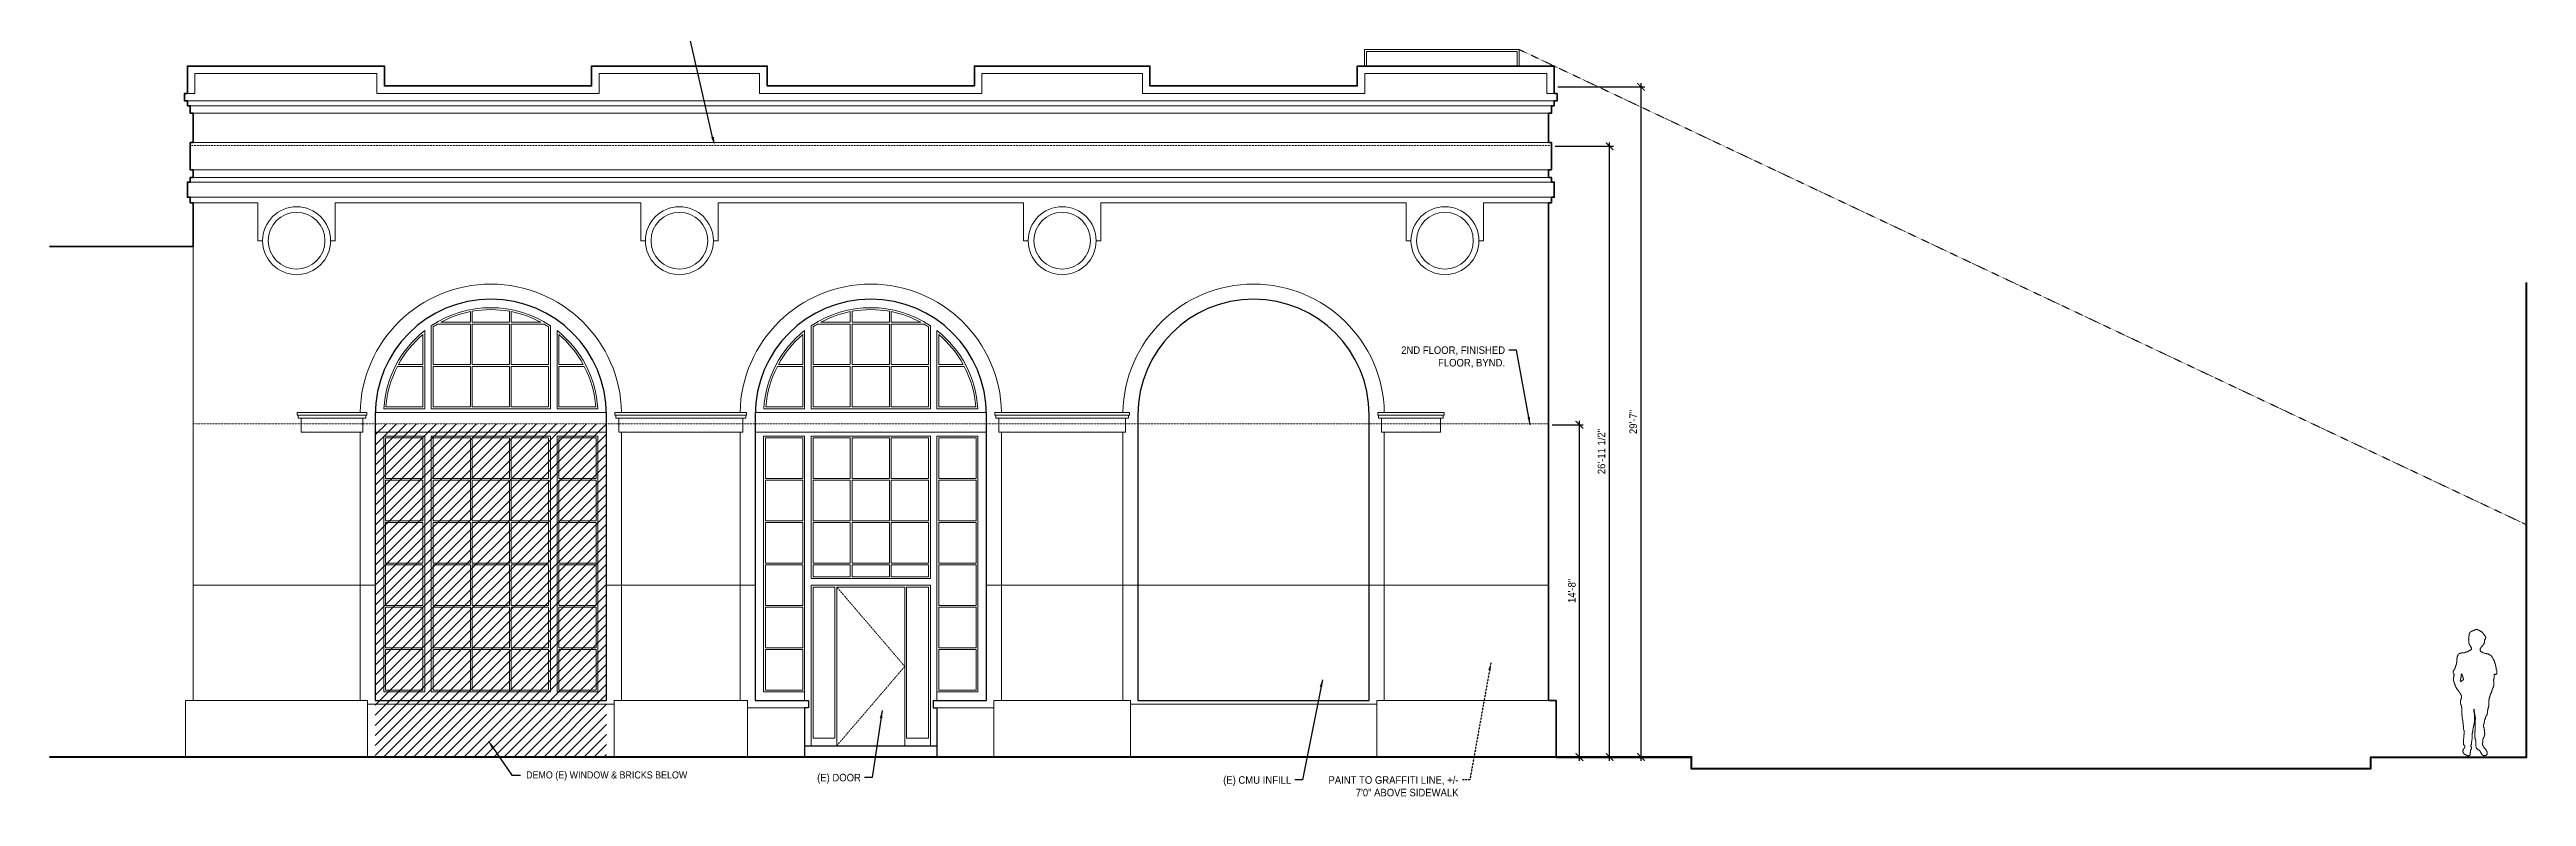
# Model space of a CAD drawing. Header units: inches. Extents: x -5536 to 8590, y -9140 to 228.
# Drawn here: x 3564 to 4876, y -2421 to -2025 of the extents above; entities that cross this region are included whole.
import ezdxf
from ezdxf import colors
from ezdxf.entities.mleader import LeaderData, LeaderLine
from ezdxf.math import Vec2, Vec3

# ---------------------------------------------------------------- set-up
doc = ezdxf.new("R2010")
doc.units = ezdxf.units.IN
doc.header["$LTSCALE"] = 0.125
doc.header["$MEASUREMENT"] = 0
doc.header["$PDMODE"] = 35
doc.header["$PDSIZE"] = -5
doc.linetypes.add('DASHED', pattern=[0.75, 0.5, -0.25])
doc.layers.get('0').update_dxf_attribs({"linetype": 'CONTINUOUS'})
doc.layers.get('Defpoints').update_dxf_attribs({"linetype": 'CONTINUOUS'})
doc.layers.add('0-NOT ON PERMIT SET', color=2, linetype='DASHED', lineweight=15, plot=False)
for name, color, linetype, lineweight in [('A-ELEV-1', 4, 'CONTINUOUS', 35), ('A-ELEV-2', 5, 'CONTINUOUS', 25), ('A-ELEV-3', 8, 'CONTINUOUS', 15), ('A-ELEV-4', 9, 'CONTINUOUS', 9), ('A-ELEV-BYND', 9, 'DASHED', 9), ('A-ELEV-CUT', 3, 'CONTINUOUS', 50), ('A-ELEV-HTCH', 9, 'CONTINUOUS', 9), ('A-NOTE-REF', 8, 'CONTINUOUS', 15)]:
    doc.layers.add(name, color=color, linetype=linetype, lineweight=lineweight)
doc.layers.add('A-note-dim-1_4', color=8, linetype='CONTINUOUS')
doc.styles.add('1_4SM', font='swisse.ttf', dxfattribs={"width": 0.9, "height": 4})
doc.styles.add('ANNOT-SM', font='swisse.ttf', dxfattribs={"width": 0.9, "height": 0.078125})
doc.dimstyles.new('DIM1_4', dxfattribs={"dimtxt": 4, "dimasz": 4, "dimexe": 2, "dimexo": 2, "dimgap": 2, "dimtad": 1, "dimdec": 4, "dimzin": 11, "dimdsep": 46, "dimlunit": 4, "dimtxsty": '1_4SM', "dimblk": 'ARCHTICK', "dimblk1": 'ARCHTICK', "dimblk2": 'ARCHTICK', "dimsah": 1, "dimcen": 4, "dimdle": 2, "dimclrd": 8, "dimclre": 8, "dimclrt": 8, "dimadec": 0, "dimazin": 0, "dimtfac": 4, "dimtdec": 4, "dimtofl": 0, "dimtmove": 2, "dimatfit": 3, "dimfxl": 1, "dimfrac": 2, "dimtzin": 0, "dimarcsym": 0})
doc.dimstyles.new('DIM1_4$7', dxfattribs={"dimtxt": 4, "dimasz": 4, "dimexe": 2, "dimexo": 2, "dimgap": 2, "dimtad": 0, "dimdec": 4, "dimzin": 11, "dimdsep": 46, "dimlunit": 4, "dimtxsty": '1_4SM', "dimblk": 'ARCHTICK', "dimcen": 4, "dimdle": 2, "dimclrd": 8, "dimclre": 8, "dimclrt": 8, "dimadec": 0, "dimazin": 0, "dimtfac": 4, "dimtdec": 4, "dimtofl": 0, "dimtmove": 1, "dimatfit": 3, "dimfxl": 1, "dimfrac": 2, "dimtzin": 0, "dimarcsym": 0})

msp = doc.modelspace()

# ---------------------------------------------------------------- texts
at = {"layer": '0-NOT ON PERMIT SET', "insert": (4310.6455, -2410.16574), "char_height": 4, "width": 74.3574398, "attachment_point": 3, "style": '1_4SM'}
msp.add_mtext('PAINT TO GRAFFITI LINE, +/- 7\'0" ABOVE SIDEWALK', dxfattribs=at)
at = {"layer": 'A-NOTE-REF', "color": 8, "char_height": 4, "attachment_point": 3, "style": '1_4SM'}
for s, insert, width in [('2ND FLOOR, FINISHED FLOOR, BYND.', (4335.29341, -2182.47024), 65.7157086), ('(E) DOOR', (3994.08695, -2408.90519), 74.3574398), ('(E) CMU INFILL', (4222.02476, -2410.16574), 65.7157086)]:
    msp.add_mtext(s, dxfattribs=dict(at, insert=insert, width=width))

# ---------------------------------------------------------------- blocks, each defined once
blk = doc.blocks.new('_ARCHTICK')
at = {"color": 0, "linetype": 'ByBlock', "const_width": 0.15}
blk.add_lwpolyline([(-0.5, -0.5), (0.5, 0.5)], dxfattribs=at)
blk = doc.blocks.new('*D24')
at = {"layer": 'A-note-dim-1_4', "color": 8, "lineweight": -2, "transparency": 16777216}
for p, q in [((4360.3, -2224), (4376.7, -2224)), ((4374.7, -2402), (4374.7, -2222)), ((4364.3, -2400), (4376.7, -2400))]:
    blk.add_line(p, q, dxfattribs=at)
at = {"layer": 'Defpoints', "color": 0, "transparency": 16777216}
for p in [(4358.3, -2224), (4374.7, -2224), (4362.3, -2400)]:
    blk.add_point(p, dxfattribs=at)
at = {"layer": 'A-note-dim-1_4', "color": 8, "lineweight": -2, "transparency": 16777216, "xscale": 4, "yscale": 4, "zscale": 4}
for p, rotation in [((4374.7, -2224), 90), ((4374.7, -2400), 270)]:
    blk.add_blockref('_ARCHTICK', p, dxfattribs=dict(at, rotation=rotation))
at = {"layer": 'A-note-dim-1_4', "color": 8, "transparency": 16777216, "insert": (4370.7, -2312), "char_height": 4, "attachment_point": 5, "rotation": 90, "style": '1_4SM'}
blk.add_mtext('14\'-8" ', dxfattribs=at)
blk = doc.blocks.new('*D25')
at = {"layer": 'A-note-dim-1_4', "color": 8, "lineweight": -2, "transparency": 16777216}
for p, q in [((4361.8, -2076.5), (4392.7, -2076.5)), ((4390.7, -2402), (4390.7, -2074.5)), ((4364.3, -2400), (4392.7, -2400))]:
    blk.add_line(p, q, dxfattribs=at)
at = {"layer": 'Defpoints', "color": 0, "transparency": 16777216}
for p in [(4359.8, -2076.5), (4390.7, -2076.5), (4362.3, -2400)]:
    blk.add_point(p, dxfattribs=at)
at = {"layer": 'A-note-dim-1_4', "color": 8, "lineweight": -2, "transparency": 16777216, "xscale": 4, "yscale": 4, "zscale": 4}
for p, rotation in [((4390.7, -2076.5), 90), ((4390.7, -2400), 270)]:
    blk.add_blockref('_ARCHTICK', p, dxfattribs=dict(at, rotation=rotation))
at = {"layer": 'A-note-dim-1_4', "color": 8, "transparency": 16777216, "insert": (4386.4, -2238.2), "char_height": 4, "attachment_point": 5, "rotation": 90, "style": '1_4SM'}
blk.add_mtext('26\'-11 1/2" ', dxfattribs=at)
blk = doc.blocks.new('*D26')
at = {"layer": 'A-note-dim-1_4', "color": 8, "lineweight": -2, "transparency": 16777216}
for p, q in [((4363.3, -2045), (4409.3, -2045)), ((4407.3, -2402), (4407.3, -2043)), ((4364.3, -2400), (4409.3, -2400))]:
    blk.add_line(p, q, dxfattribs=at)
at = {"layer": 'Defpoints', "color": 0, "transparency": 16777216}
for p in [(4361.3, -2045), (4407.3, -2045), (4362.3, -2400)]:
    blk.add_point(p, dxfattribs=at)
at = {"layer": 'A-note-dim-1_4', "color": 8, "lineweight": -2, "transparency": 16777216, "xscale": 4, "yscale": 4, "zscale": 4}
for p, rotation in [((4407.3, -2045), 90), ((4407.3, -2400), 270)]:
    blk.add_blockref('_ARCHTICK', p, dxfattribs=dict(at, rotation=rotation))
at = {"layer": 'A-note-dim-1_4', "color": 8, "transparency": 16777216, "insert": (4403.2, -2222.5), "char_height": 4, "attachment_point": 5, "rotation": 90, "style": '1_4SM'}
blk.add_mtext('29\'-7" ', dxfattribs=at)
blk = doc.blocks.new('*U106')
at = {"layer": 'A-ELEV-4'}
blk.add_lwpolyline([(-3.7, 4.6), (-4, 4.1), (-4.2, 3.7), (-4.5, 3.3), (-4.6, 3.1), (-4.8, 2.9), (-4.9, 2.8), (-5, 2.7), (-5.1, 2.6), (-5.2, 2.5), (-5.2, 2.4), (-5.3, 2.4), (-5.3, 2.3), (-5.4, 2.2), (-5.4, 2.1), (-5.5, 2.1), (-5.5, 2), (-5.6, 1.9), (-5.6, 1.8), (-5.7, 1.8), (-5.7, 1.7), (-5.8, 1.6), (-5.8, 1.5), (-5.9, 1.4), (-5.9, 1.4), (-6, 1.3), (-6, 1.2), (-6.1, 1.1), (-6.1, 1.1), (-6.1, 1), (-6.2, 0.9), (-6.2, 0.8), (-6.2, 0.8), (-6.2, 0.7), (-6.2, 0.6), (-6.2, 0.5), (-6.2, 0.5), (-6.2, 0.4), (-6.2, 0.3), (-6.2, 0.2), (-6.2, 0.2), (-6.2, 0.1), (-6.2, 0), (-6.2, -0.1), (-6.2, -0.1), (-6.1, -0.2), (-6.1, -0.3), (-6.1, -0.4), (-6, -0.4), (-6, -0.5), (-5.9, -0.6), (-5.9, -0.6), (-5.8, -0.7), (-5.7, -0.7), (-5.6, -0.8), (-5.6, -0.8), (-5.5, -0.9), (-5.4, -0.9), (-5.3, -0.9), (-5.3, -1), (-5.2, -1), (-5.1, -1), (-5, -1), (-5, -1), (-4.9, -1), (-4.8, -1), (-4.7, -1.1), (-4.7, -1.1), (-4.6, -1.1), (-4.5, -1.1), (-4.4, -1), (-4.3, -1), (-4.3, -1), (-4.2, -1), (-4.1, -1), (-4, -0.9), (-4, -0.9), (-3.9, -0.9), (-3.8, -0.8), (-3.8, -0.8), (-3.7, -0.7), (-3.6, -0.7), (-3.6, -0.6), (-3.5, -0.5), (-3.4, -0.4), (-3.4, -0.4), (-3.3, -0.3), (-3.3, -0.2), (-3.2, -0.2), (-3.2, -0.1), (-3.1, 0), (-3.1, 0.1), (-3.1, 0.2), (-3, 0.2), (-3, 0.3), (-2.9, 0.4), (-2.9, 0.5), (-2.9, 0.5), (-2.8, 0.6), (-2.8, 0.7), (-2.7, 0.8), (-2.7, 0.8), (-2.7, 0.9), (-2.6, 1), (-2.6, 1.1), (-2.5, 1.1), (-2.5, 1.2), (-2.4, 1.3), (-2.4, 1.4), (-2.3, 1.4), (-2.2, 1.5), (-2.2, 1.6), (-2.1, 1.6), (-2, 1.7), (-2, 1.7), (-1.9, 1.8), (-1.8, 1.8), (-1.8, 1.9), (-1.7, 1.9), (-1.6, 2), (-1.5, 2), (-1.4, 2.1), (-1.4, 2.1), (-1.3, 2.2), (-1.2, 2.2), (-1.2, 2.3), (-1.1, 2.3), (-1, 2.4), (-0.9, 2.5), (-0.9, 2.5), (-0.8, 2.6), (-0.8, 2.7), (-0.7, 2.7), (-0.6, 2.8), (-0.6, 2.9), (-0.5, 3), (-0.5, 3), (-0.4, 3.1), (-0.4, 3.2), (-0.4, 3.3), (-0.3, 3.4), (-0.3, 3.5), (-0.3, 3.7), (-0.2, 3.9), (-0.2, 4.1), (-0.2, 4.3), (-0.2, 4.6), (-0.2, 4.9), (-0.2, 5.2), (-0.1, 5.5), (-0.1, 5.8), (-0.1, 6.1), (-0.1, 6.3), (-0.1, 6.5), (-0.1, 6.7), (-0.1, 6.8), (-0.1, 7), (-0.1, 7.1), (0, 7.2), (0, 7.3), (0, 7.4), (0.1, 7.5), (0.1, 7.7), (0.1, 7.8), (0.1, 7.9), (0.2, 8.1), (0.2, 8.2), (0.2, 8.4), (0.3, 8.5), (0.3, 8.7), (0.3, 8.8), (0.3, 9), (0.3, 9.1), (0.3, 9.3), (0.3, 9.4), (0.3, 9.5), (0.3, 9.7), (0.3, 9.8), (0.4, 9.9), (0.4, 10), (0.4, 10), (0.4, 10.1), (0.4, 10.2), (0.4, 10.3), (0.4, 10.4), (0.4, 10.4), (0.4, 10.5), (0.4, 10.6), (0.5, 10.7), (0.4, 10.7), (0.4, 10.8), (0.4, 10.9), (0.4, 11), (0.4, 11), (0.4, 11.1), (0.4, 11.2), (0.4, 11.3), (0.4, 11.4), (0.3, 11.4), (0.3, 11.5), (0.3, 11.6), (0.3, 11.7), (0.3, 11.7), (0.2, 11.9), (0.2, 12), (0.2, 12.2), (0.2, 12.4), (0.2, 12.7), (0.2, 13), (0.2, 13.5), (0.2, 13.9), (0.2, 14.5), (0.2, 15), (0.1, 15.6), (0.1, 16.1), (0.1, 16.6), (0.1, 17), (0.1, 17.3), (0.1, 17.6), (0.1, 17.9), (0.1, 18), (0.1, 18.2), (0, 18.3), (0, 18.4), (0, 18.4), (0, 18.5), (0, 18.6), (0, 18.7), (0, 18.8), (0, 18.8), (0, 18.9), (0, 19), (0.1, 19.2), (0.1, 19.3), (0.1, 19.4), (0.1, 19.5), (0.2, 19.7), (0.2, 19.8), (0.2, 19.9), (0.2, 20), (0.3, 20.2), (0.3, 20.3), (0.3, 20.4), (0.4, 20.5), (0.4, 20.6), (0.4, 20.6), (0.4, 20.7), (0.4, 20.8), (0.4, 20.9), (0.4, 21), (0.4, 21), (0.5, 21.1), (0.5, 21.2), (0.5, 21.3), (0.5, 21.3), (0.5, 21.4), (0.5, 21.5), (0.5, 21.6), (0.5, 21.6), (0.5, 21.7), (0.5, 21.8), (0.6, 21.9), (0.6, 21.9), (0.6, 22), (0.6, 22.1), (0.6, 22.2), (0.6, 22.3), (0.7, 22.3), (0.7, 22.4), (0.7, 22.5), (0.7, 22.6), (0.7, 22.7), (0.7, 22.8), (0.7, 22.9), (0.8, 23.1), (0.8, 23.2), (0.8, 23.3), (0.8, 23.4), (0.8, 23.5), (0.8, 23.6), (0.8, 23.6), (0.8, 23.6), (0.8, 23.6), (0.8, 23.6), (0.8, 23.6), (0.9, 23.5), (0.9, 23.5), (0.9, 23.4), (0.9, 23.3), (0.9, 23.2), (0.9, 23.2), (0.9, 23.1), (0.9, 23), (0.9, 22.9), (0.9, 22.9), (0.9, 22.8), (0.9, 22.7), (0.9, 22.6), (0.9, 22.6), (0.9, 22.5), (0.8, 22.4), (0.8, 22.3), (0.8, 22.3), (0.8, 22.2), (0.8, 22.1), (0.7, 22), (0.7, 21.9), (0.7, 21.8), (0.7, 21.7), (0.7, 21.5), (0.7, 21.3), (0.6, 21), (0.6, 20.7), (0.6, 20.3), (0.6, 19.8), (0.6, 19.3), (0.6, 18.8), (0.6, 18.3), (0.6, 17.8), (0.6, 17.3), (0.6, 16.9), (0.6, 16.6), (0.7, 16.3), (0.7, 16.1), (0.7, 15.9), (0.7, 15.8), (0.7, 15.7), (0.7, 15.6), (0.8, 15.5), (0.8, 15.5), (0.8, 15.4), (0.8, 15.3), (0.8, 15.2), (0.9, 15.2), (0.9, 15.1), (0.9, 15), (0.9, 14.9), (0.9, 14.9), (1, 14.8), (1, 14.7), (1, 14.6), (1, 14.5), (1, 14.5), (1, 14.4), (1.1, 14.3), (1.1, 14.2), (1.1, 14.1), (1.1, 14), (1.1, 13.9), (1.2, 13.9), (1.2, 13.8), (1.2, 13.7), (1.2, 13.6), (1.2, 13.5), (1.3, 13.4), (1.3, 13.3), (1.3, 13.3), (1.3, 13.2), (1.3, 13.1), (1.3, 13), (1.3, 13), (1.4, 12.9), (1.4, 12.8), (1.4, 12.7), (1.4, 12.6), (1.4, 12.6), (1.4, 12.5), (1.4, 12.4), (1.4, 12.3), (1.4, 12.3), (1.4, 12.2), (1.4, 12.1), (1.5, 12), (1.5, 12), (1.5, 11.9), (1.5, 11.8), (1.5, 11.7), (1.5, 11.7), (1.6, 11.6), (1.6, 11.5), (1.6, 11.4), (1.6, 11.3), (1.6, 11.2), (1.6, 11.1), (1.7, 10.9), (1.7, 10.8), (1.7, 10.6), (1.7, 10.4), (1.7, 10.2), (1.7, 10), (1.7, 9.8), (1.7, 9.7), (1.7, 9.5), (1.7, 9.4), (1.7, 9.2), (1.7, 9.1), (1.8, 9), (1.8, 8.9), (1.8, 8.8), (1.8, 8.7), (1.8, 8.6), (1.8, 8.4), (1.8, 8.3), (1.8, 8.1), (1.8, 8), (1.8, 7.9), (1.8, 7.7), (1.8, 7.6), (1.9, 7.4), (1.9, 7.3), (1.9, 7.2), (1.9, 7.1), (1.9, 7), (1.9, 6.9), (1.9, 6.9), (2, 6.8), (2, 6.7), (2, 6.6), (2, 6.6), (2, 6.5), (2.1, 6.4), (2.1, 6.3), (2.1, 6.2), (2.1, 6.2), (2.1, 6.1), (2.1, 6), (2.1, 5.9), (2.1, 5.9), (2.1, 5.8), (2.1, 5.7), (2.1, 5.6), (2.2, 5.6), (2.2, 5.5), (2.2, 5.4), (2.2, 5.3), (2.2, 5.3), (2.2, 5.2), (2.2, 5.1), (2.2, 5), (2.3, 4.9), (2.3, 4.9), (2.3, 4.8), (2.3, 4.7), (2.3, 4.6), (2.4, 4.5), (2.4, 4.4), (2.4, 4.3), (2.4, 4.2), (2.4, 4.1), (2.4, 4.1), (2.4, 4), (2.4, 3.9), (2.4, 3.8), (2.3, 3.7), (2.3, 3.7), (2.3, 3.6), (2.3, 3.5), (2.2, 3.4), (2.2, 3.4), (2.2, 3.3), (2.1, 3.2), (2.1, 3.1), (2.1, 3), (2.1, 3), (2.1, 2.9), (2.1, 2.8), (2.1, 2.7), (2.1, 2.7), (2.1, 2.6), (2.1, 2.5), (2.1, 2.5), (2.2, 2.4), (2.2, 2.4), (2.3, 2.3), (2.3, 2.3), (2.4, 2.2), (2.4, 2.2), (2.5, 2.1), (2.5, 2), (2.6, 1.9), (2.6, 1.8), (2.7, 1.6), (2.7, 1.4), (2.7, 1.1), (2.7, 0.9), (2.7, 0.7), (2.8, 0.4), (2.8, 0.2), (2.8, 0), (2.8, -0.2), (2.8, -0.3), (2.8, -0.5), (2.8, -0.6), (2.9, -0.7), (2.9, -0.7), (3, -0.8), (3.1, -0.9), (3.2, -0.9), (3.3, -1), (3.4, -1), (3.5, -1), (3.6, -1.1), (3.8, -1.1), (3.9, -1.1), (4, -1.1), (4.1, -1.1), (4.2, -1.1), (4.3, -1.1), (4.4, -1), (4.5, -1), (4.6, -1), (4.6, -0.9), (4.7, -0.9), (4.8, -0.8), (4.9, -0.8), (5, -0.7), (5, -0.7), (5.1, -0.6), (5.2, -0.6), (5.3, -0.5), (5.3, -0.5), (5.4, -0.5), (5.5, -0.4), (5.6, -0.4), (5.6, -0.4), (5.7, -0.3), (5.8, -0.3), (5.9, -0.3), (5.9, -0.2), (6, -0.2), (6, -0.1), (6.1, -0.1), (6.2, 0), (6.2, 0.1), (6.3, 0.2), (6.3, 0.2), (6.4, 0.3), (6.4, 0.4), (6.5, 0.5), (6.5, 0.5), (6.5, 0.6), (6.6, 0.7), (6.6, 0.8), (6.6, 0.8), (6.7, 0.9), (6.7, 1), (6.7, 1.1), (6.7, 1.1), (6.7, 1.2), (6.7, 1.3), (6.7, 1.4), (6.7, 1.4), (6.7, 1.5), (6.7, 1.6), (6.7, 1.7), (6.6, 1.8), (6.6, 1.8), (6.6, 1.9), (6.6, 2), (6.5, 2.1), (6.5, 2.1), (6.5, 2.2), (6.4, 2.3), (6.4, 2.4), (6.3, 2.4), (6.3, 2.5), (6.2, 2.6), (6.2, 2.7), (6.1, 2.7), (6, 2.8), (6, 2.9), (5.9, 3), (5.9, 3.1), (5.8, 3.1), (5.8, 3.2), (5.7, 3.3), (5.7, 3.4), (5.7, 3.5), (5.7, 3.6), (5.7, 3.6), (5.7, 3.7), (5.7, 3.8), (5.7, 3.9), (5.7, 4), (5.7, 4.1), (5.8, 4.1), (5.8, 4.2), (5.9, 4.3), (5.9, 4.3), (6, 4.4), (6.1, 4.5), (6.1, 4.5), (6.2, 4.6), (6.2, 4.7), (6.3, 4.7), (6.3, 4.8), (6.3, 4.9), (6.3, 5), (6.4, 5), (6.4, 5.1), (6.4, 5.2), (6.4, 5.3), (6.4, 5.3), (6.4, 5.4), (6.4, 5.5), (6.4, 5.6), (6.4, 5.6), (6.4, 5.7), (6.4, 5.8), (6.4, 5.9), (6.4, 6), (6.3, 6), (6.3, 6.1), (6.3, 6.3), (6.3, 6.4), (6.3, 6.6), (6.3, 6.8), (6.3, 7.1), (6.3, 7.3), (6.3, 7.6), (6.3, 7.9), (6.2, 8.2), (6.2, 8.5), (6.2, 8.8), (6.2, 9), (6.2, 9.3), (6.2, 9.4), (6.2, 9.6), (6.2, 9.7), (6.2, 9.9), (6.1, 10), (6.1, 10.2), (6.1, 10.4), (6.1, 10.6), (6.1, 10.8), (6.1, 11), (6.1, 11.3), (6.1, 11.5), (6.1, 11.8), (6.1, 12), (6.1, 12.2), (6.2, 12.4), (6.2, 12.6), (6.2, 12.7), (6.3, 12.9), (6.3, 13), (6.3, 13.1), (6.3, 13.2), (6.4, 13.4), (6.4, 13.5), (6.4, 13.6), (6.4, 13.8), (6.4, 13.9), (6.4, 14.1), (6.4, 14.2), (6.4, 14.4), (6.4, 14.5), (6.4, 14.6), (6.5, 14.7), (6.5, 14.8), (6.5, 14.9), (6.5, 15), (6.5, 15.1), (6.5, 15.2), (6.5, 15.2), (6.5, 15.3), (6.5, 15.4), (6.6, 15.5), (6.6, 15.5), (6.6, 15.6), (6.6, 15.7), (6.6, 15.8), (6.6, 15.8), (6.6, 15.9), (6.6, 16), (6.6, 16.1), (6.6, 16.2), (6.6, 16.2), (6.7, 16.3), (6.7, 16.4), (6.7, 16.5), (6.7, 16.5), (6.7, 16.6), (6.7, 16.7), (6.7, 16.8), (6.7, 16.8), (6.7, 16.9), (6.7, 17), (6.7, 17.1), (6.7, 17.1), (6.8, 17.2), (6.8, 17.3), (6.8, 17.4), (6.8, 17.4), (6.8, 17.5), (6.8, 17.6), (6.8, 17.7), (6.8, 17.8), (6.9, 17.8), (6.9, 17.9), (6.9, 18), (6.9, 18.1), (6.9, 18.1), (6.9, 18.2), (6.9, 18.3), (6.9, 18.4), (6.9, 18.4), (6.9, 18.5), (6.9, 18.6), (7, 18.7), (7, 18.7), (7, 18.8), (7, 18.9), (7, 19), (7, 19), (7, 19.1), (7, 19.2), (7, 19.3), (7, 19.4), (7, 19.4), (7, 19.5), (7, 19.6), (7.1, 19.7), (7.1, 19.7), (7.1, 19.8), (7.1, 19.9), (7.1, 20), (7.1, 20.1), (7.1, 20.2), (7.1, 20.4), (7.2, 20.5), (7.2, 20.7), (7.2, 20.8), (7.2, 20.9), (7.2, 21.1), (7.2, 21.2), (7.2, 21.4), (7.2, 21.5), (7.2, 21.6), (7.2, 21.7), (7.2, 21.8), (7.3, 21.9), (7.3, 22.1), (7.3, 22.2), (7.3, 22.4), (7.3, 22.6), (7.3, 22.8), (7.3, 23.1), (7.3, 23.3), (7.3, 23.6), (7.3, 23.8), (7.3, 24), (7.3, 24.2), (7.4, 24.4), (7.4, 24.6), (7.4, 24.7), (7.4, 24.8), (7.4, 24.9), (7.4, 25), (7.5, 25.1), (7.5, 25.1), (7.5, 25.2), (7.5, 25.3), (7.5, 25.4), (7.5, 25.5), (7.6, 25.5), (7.6, 25.6), (7.6, 25.7), (7.6, 25.8), (7.7, 25.8), (7.7, 25.9), (7.7, 26), (7.8, 26.1), (7.8, 26.1), (7.8, 26.2), (7.9, 26.3), (7.9, 26.4), (7.9, 26.4), (8, 26.5), (8, 26.6), (8, 26.7), (8, 26.8), (8, 26.9), (8, 27), (8, 27.2), (8, 27.3), (8, 27.5), (7.9, 27.6), (7.9, 27.8), (7.9, 28), (7.9, 28.2), (7.8, 28.3), (7.8, 28.5), (7.7, 28.6), (7.7, 28.7), (7.7, 28.8), (7.6, 28.9), (7.6, 29), (7.6, 29.1), (7.5, 29.3), (7.5, 29.4), (7.5, 29.5), (7.5, 29.6), (7.5, 29.7), (7.5, 29.9), (7.5, 30), (7.5, 30.1), (7.5, 30.3), (7.5, 30.4), (7.5, 30.5), (7.5, 30.6), (7.5, 30.7), (7.5, 30.8), (7.6, 30.9), (7.6, 30.9), (7.6, 31), (7.6, 31.1), (7.6, 31.2), (7.7, 31.2), (7.7, 31.3), (7.7, 31.4), (7.7, 31.5), (7.8, 31.5), (7.8, 31.6), (7.9, 31.7), (7.9, 31.7), (8, 31.8), (8, 31.9), (8.1, 31.9), (8.1, 32), (8.2, 32.1), (8.3, 32.1), (8.3, 32.2), (8.4, 32.2), (8.4, 32.3), (8.5, 32.4), (8.5, 32.5), (8.6, 32.5), (8.6, 32.6), (8.7, 32.7), (8.7, 32.8), (8.8, 32.8), (8.8, 32.9), (8.9, 33), (8.9, 33.1), (9, 33.2), (9, 33.2), (9.1, 33.3), (9.2, 33.4), (9.2, 33.5), (9.3, 33.6), (9.4, 33.7), (9.4, 33.8), (9.5, 33.8), (9.6, 33.9), (9.6, 34), (9.7, 34.1), (9.8, 34.2), (9.8, 34.3), (9.9, 34.4), (9.9, 34.4), (10, 34.5), (10, 34.6), (10, 34.7), (10.1, 34.7), (10.1, 34.8), (10.2, 34.9), (10.2, 35), (10.3, 35.1), (10.3, 35.1), (10.4, 35.2), (10.4, 35.3), (10.5, 35.4), (10.5, 35.4), (10.5, 35.5), (10.6, 35.6), (10.6, 35.7), (10.6, 35.7), (10.6, 35.8), (10.7, 35.9), (10.7, 36), (10.7, 36), (10.8, 36.1), (10.8, 36.2), (10.8, 36.3), (10.9, 36.4), (10.9, 36.4), (10.9, 36.5), (11, 36.6), (11, 36.7), (11, 36.8), (11, 36.9), (11.1, 37), (11.1, 37), (11.1, 37.1), (11.1, 37.2), (11.2, 37.3), (11.2, 37.4), (11.2, 37.5), (11.2, 37.6), (11.3, 37.6), (11.3, 37.7), (11.3, 37.8), (11.4, 37.9), (11.4, 37.9), (11.4, 38), (11.5, 38.1), (11.5, 38.2), (11.5, 38.3), (11.5, 38.4), (11.5, 38.5), (11.6, 38.6), (11.6, 38.8), (11.6, 38.9), (11.6, 39.1), (11.6, 39.3), (11.6, 39.5), (11.6, 39.7), (11.6, 39.8), (11.6, 40), (11.6, 40.2), (11.6, 40.3), (11.5, 40.5), (11.5, 40.6), (11.5, 40.7), (11.5, 40.8), (11.5, 40.8), (11.5, 40.9), (11.4, 41), (11.4, 41.1), (11.4, 41.1), (11.4, 41.2), (11.4, 41.3), (11.3, 41.4), (11.3, 41.5), (11.3, 41.5), (11.3, 41.6), (11.3, 41.7), (11.3, 41.8), (11.3, 41.8), (11.3, 41.9), (11.3, 42), (11.3, 42), (11.4, 42.1), (11.4, 42.2), (11.4, 42.3), (11.5, 42.3), (11.5, 42.4), (11.6, 42.4), (11.7, 42.5), (11.7, 42.6), (11.8, 42.6), (11.8, 42.7), (11.9, 42.8), (11.9, 42.9), (11.9, 43), (11.9, 43.1), (11.9, 43.2), (11.9, 43.3), (11.9, 43.4), (11.8, 43.6), (11.8, 43.7), (11.7, 43.9), (11.6, 44), (11.5, 44.2), (11.4, 44.3), (11.3, 44.5), (11.2, 44.6), (11.1, 44.8), (11, 44.9), (11, 44.9), (10.9, 45), (10.9, 45.1), (10.9, 45.1), (10.8, 45.2), (10.8, 45.3), (10.8, 45.3), (10.8, 45.4), (10.8, 45.4), (10.8, 45.5), (10.7, 45.6), (10.7, 45.6), (10.7, 45.7), (10.7, 45.8), (10.7, 45.9), (10.7, 45.9), (10.6, 46), (10.6, 46.1), (10.6, 46.2), (10.6, 46.3), (10.5, 46.3), (10.5, 46.4), (10.5, 46.5), (10.5, 46.6), (10.4, 46.6), (10.4, 46.7), (10.4, 46.8), (10.3, 46.9), (10.3, 46.9), (10.3, 47), (10.2, 47.1), (10.2, 47.2), (10.2, 47.2), (10.2, 47.3), (10.1, 47.4), (10.1, 47.5), (10.1, 47.5), (10.1, 47.6), (10.1, 47.7), (10, 47.8), (10, 47.9), (10, 47.9), (10, 48), (10, 48.2), (10, 48.3), (9.9, 48.4), (9.9, 48.6), (9.9, 48.8), (9.9, 49), (9.9, 49.3), (9.9, 49.5), (9.9, 49.8), (9.9, 50), (9.9, 50.2), (9.9, 50.4), (9.8, 50.6), (9.8, 50.8), (9.8, 50.9), (9.8, 51), (9.7, 51.1), (9.7, 51.2), (9.7, 51.3), (9.6, 51.4), (9.6, 51.4), (9.6, 51.5), (9.6, 51.6), (9.5, 51.7), (9.5, 51.7), (9.5, 51.8), (9.5, 51.9), (9.4, 52), (9.4, 52), (9.4, 52.1), (9.3, 52.2), (9.3, 52.3), (9.2, 52.3), (9.2, 52.4), (9.2, 52.5), (9.1, 52.6), (9, 52.6), (9, 52.7), (8.9, 52.7), (8.8, 52.8), (8.8, 52.9), (8.7, 52.9), (8.6, 53), (8.5, 53), (8.5, 53.1), (8.4, 53.1), (8.3, 53.1), (8.2, 53.2), (8.2, 53.2), (8.1, 53.2), (8, 53.3), (7.9, 53.3), (7.9, 53.3), (7.8, 53.3), (7.7, 53.3), (7.6, 53.3), (7.5, 53.3), (7.5, 53.3), (7.4, 53.4), (7.3, 53.4), (7.2, 53.4), (7.2, 53.4), (7.1, 53.4), (7, 53.4), (6.9, 53.4), (6.9, 53.4), (6.8, 53.5), (6.7, 53.5), (6.6, 53.5), (6.6, 53.5), (6.5, 53.5), (6.4, 53.5), (6.3, 53.5), (6.3, 53.5), (6.2, 53.5), (6.1, 53.5), (6, 53.5), (5.9, 53.5), (5.9, 53.6), (5.8, 53.6), (5.7, 53.6), (5.6, 53.6), (5.6, 53.6), (5.5, 53.6), (5.4, 53.7), (5.3, 53.7), (5.3, 53.7), (5.2, 53.7), (5.1, 53.7), (5, 53.8), (5, 53.8), (4.9, 53.8), (4.8, 53.8), (4.7, 53.9), (4.6, 53.9), (4.6, 53.9), (4.5, 54), (4.4, 54), (4.3, 54), (4.3, 54.1), (4.2, 54.1), (4.1, 54.1), (4, 54.2), (4, 54.2), (3.9, 54.2), (3.8, 54.2), (3.7, 54.3), (3.7, 54.3), (3.6, 54.4), (3.5, 54.4), (3.4, 54.5), (3.3, 54.6), (3.3, 54.6), (3.2, 54.7), (3.1, 54.7), (3, 54.8), (2.9, 54.8), (2.8, 54.8), (2.7, 54.8), (2.6, 54.9), (2.5, 54.9), (2.4, 54.9), (2.4, 55), (2.3, 55.1), (2.2, 55.1), (2.2, 55.3), (2.2, 55.4), (2.2, 55.5), (2.2, 55.6), (2.2, 55.7), (2.2, 55.9), (2.2, 56), (2.2, 56.1), (2.3, 56.2), (2.3, 56.3), (2.4, 56.4), (2.4, 56.5), (2.5, 56.5), (2.5, 56.6), (2.6, 56.7), (2.6, 56.8), (2.7, 56.8), (2.7, 56.9), (2.7, 57), (2.8, 57.1), (2.8, 57.1), (2.9, 57.2), (2.9, 57.3), (3, 57.4), (3, 57.5), (3.1, 57.5), (3.1, 57.6), (3.2, 57.7), (3.2, 57.8), (3.3, 57.8), (3.3, 57.9), (3.3, 58), (3.4, 58.1), (3.4, 58.1), (3.4, 58.2), (3.4, 58.3), (3.5, 58.4), (3.5, 58.5), (3.5, 58.6), (3.5, 58.7), (3.5, 58.9), (3.5, 59), (3.5, 59.1), (3.5, 59.3), (3.5, 59.4), (3.5, 59.5), (3.5, 59.6), (3.5, 59.7), (3.6, 59.8), (3.6, 59.9), (3.6, 60), (3.6, 60.1), (3.6, 60.2), (3.6, 60.3), (3.6, 60.4), (3.6, 60.6), (3.6, 60.7), (3.7, 60.8), (3.7, 61), (3.7, 61.1), (3.6, 61.2), (3.6, 61.3), (3.6, 61.5), (3.6, 61.6), (3.6, 61.7), (3.6, 61.8), (3.6, 61.9), (3.6, 61.9), (3.5, 62), (3.5, 62.1), (3.5, 62.2), (3.5, 62.3), (3.5, 62.3), (3.5, 62.4), (3.4, 62.5), (3.4, 62.6), (3.4, 62.6), (3.4, 62.7), (3.4, 62.8), (3.4, 62.9), (3.4, 62.9), (3.4, 63), (3.4, 63.1), (3.3, 63.2), (3.3, 63.2), (3.3, 63.3), (3.3, 63.4), (3.3, 63.5), (3.3, 63.5), (3.2, 63.6), (3.2, 63.7), (3.2, 63.8), (3.1, 63.9), (3.1, 63.9), (3, 64), (3, 64.1), (2.9, 64.2), (2.9, 64.2), (2.8, 64.3), (2.8, 64.4), (2.7, 64.4), (2.6, 64.5), (2.6, 64.6), (2.5, 64.6), (2.4, 64.7), (2.4, 64.7), (2.3, 64.8), (2.2, 64.8), (2.1, 64.8), (2.1, 64.9), (2, 64.9), (1.9, 64.9), (1.8, 64.9), (1.8, 65), (1.7, 65), (1.6, 65), (1.5, 65), (1.4, 65.1), (1.4, 65.1), (1.3, 65.1), (1.2, 65.2), (1.1, 65.2), (1.1, 65.2), (1, 65.3), (0.9, 65.3), (0.8, 65.3), (0.8, 65.4), (0.7, 65.4), (0.6, 65.5), (0.5, 65.5), (0.5, 65.5), (0.4, 65.6), (0.3, 65.6), (0.2, 65.6), (0.2, 65.7), (0.1, 65.7), (0, 65.7), (-0.1, 65.7), (-0.2, 65.7), (-0.3, 65.8), (-0.3, 65.8), (-0.4, 65.8), (-0.6, 65.8), (-0.7, 65.7), (-0.8, 65.7), (-0.9, 65.7), (-1.1, 65.7), (-1.2, 65.6), (-1.3, 65.6), (-1.5, 65.5), (-1.6, 65.5), (-1.7, 65.5), (-1.8, 65.4), (-1.9, 65.4), (-2, 65.3), (-2.1, 65.2), (-2.1, 65.2), (-2.2, 65.1), (-2.3, 65.1), (-2.4, 65.1), (-2.4, 65), (-2.5, 65), (-2.6, 64.9), (-2.7, 64.9), (-2.7, 64.8), (-2.8, 64.8), (-2.9, 64.8), (-3, 64.7), (-3, 64.7), (-3.1, 64.6), (-3.2, 64.6), (-3.3, 64.6), (-3.3, 64.5), (-3.4, 64.5), (-3.5, 64.4), (-3.5, 64.4), (-3.6, 64.3), (-3.7, 64.2), (-3.7, 64.2), (-3.8, 64.1), (-3.8, 64), (-3.9, 63.9), (-3.9, 63.9), (-4, 63.8), (-4, 63.7), (-4.1, 63.6), (-4.1, 63.5), (-4.2, 63.5), (-4.2, 63.4), (-4.3, 63.3), (-4.3, 63.2), (-4.4, 63.2), (-4.4, 63.1), (-4.5, 63), (-4.6, 62.9), (-4.6, 62.9), (-4.7, 62.8), (-4.8, 62.7), (-4.9, 62.6), (-4.9, 62.6), (-5, 62.5), (-5, 62.4), (-5.1, 62.3), (-5.2, 62.3), (-5.2, 62.2), (-5.2, 62.1), (-5.3, 62), (-5.3, 61.9), (-5.4, 61.9), (-5.4, 61.8), (-5.4, 61.7), (-5.4, 61.6), (-5.4, 61.6), (-5.4, 61.5), (-5.4, 61.4), (-5.4, 61.3), (-5.4, 61.3), (-5.4, 61.2), (-5.3, 61.1), (-5.3, 61), (-5.2, 61), (-5.2, 60.9), (-5.2, 60.8), (-5.1, 60.7), (-5.1, 60.7), (-5, 60.6), (-5, 60.5), (-4.9, 60.4), (-4.9, 60.3), (-4.8, 60.2), (-4.8, 60.1), (-4.8, 60), (-4.8, 59.8), (-4.7, 59.7), (-4.7, 59.6), (-4.7, 59.5), (-4.7, 59.3), (-4.7, 59.2), (-4.7, 59.1), (-4.7, 59), (-4.7, 58.9), (-4.7, 58.8), (-4.6, 58.7), (-4.6, 58.6), (-4.6, 58.5), (-4.6, 58.4), (-4.5, 58.4), (-4.5, 58.3), (-4.4, 58.2), (-4.4, 58.1), (-4.3, 58.1), (-4.3, 58), (-4.2, 57.9), (-4.2, 57.8), (-4.1, 57.8), (-4.1, 57.7), (-4, 57.6), (-4, 57.5), (-3.9, 57.4), (-3.9, 57.3), (-3.8, 57.2), (-3.7, 57.1), (-3.6, 57), (-3.5, 56.9), (-3.4, 56.7), (-3.2, 56.6), (-3.1, 56.4), (-2.9, 56.3), (-2.8, 56.1), (-2.7, 55.9), (-2.6, 55.7), (-2.5, 55.5), (-2.5, 55.4), (-2.5, 55.2), (-2.5, 55), (-2.5, 54.8), (-2.5, 54.7), (-2.6, 54.5), (-2.7, 54.4), (-2.7, 54.3), (-2.9, 54.1), (-3, 54), (-3.1, 54), (-3.2, 53.9), (-3.3, 53.8), (-3.5, 53.7), (-3.6, 53.7), (-3.7, 53.6), (-3.8, 53.6), (-3.9, 53.5), (-4, 53.5), (-4.1, 53.4), (-4.2, 53.4), (-4.3, 53.4), (-4.5, 53.3), (-4.6, 53.3), (-4.8, 53.2), (-5, 53.2), (-5.2, 53.1), (-5.4, 53.1), (-5.6, 53), (-5.7, 53), (-5.9, 53), (-6, 52.9), (-6.2, 52.9), (-6.3, 52.9), (-6.4, 52.9), (-6.5, 52.9), (-6.6, 52.8), (-6.6, 52.8), (-6.7, 52.8), (-6.8, 52.8), (-6.9, 52.7), (-6.9, 52.7), (-7, 52.6), (-7.1, 52.6), (-7.2, 52.5), (-7.2, 52.5), (-7.3, 52.4), (-7.4, 52.4), (-7.5, 52.4), (-7.5, 52.3), (-7.6, 52.3), (-7.7, 52.2), (-7.8, 52.2), (-7.9, 52.1), (-7.9, 52.1), (-8, 52), (-8.1, 52), (-8.2, 51.9), (-8.2, 51.9), (-8.3, 51.8), (-8.4, 51.8), (-8.4, 51.7), (-8.5, 51.6), (-8.5, 51.6), (-8.6, 51.5), (-8.6, 51.4), (-8.7, 51.4), (-8.7, 51.3), (-8.8, 51.2), (-8.8, 51.1), (-8.9, 51.1), (-8.9, 51), (-9, 50.9), (-9, 50.8), (-9.1, 50.7), (-9.1, 50.7), (-9.2, 50.6), (-9.2, 50.5), (-9.3, 50.4), (-9.3, 50.4), (-9.3, 50.3), (-9.3, 50.2), (-9.4, 50.1), (-9.4, 50.1), (-9.4, 50), (-9.5, 49.9), (-9.5, 49.8), (-9.5, 49.8), (-9.6, 49.7), (-9.6, 49.6), (-9.7, 49.5), (-9.7, 49.5), (-9.8, 49.4), (-9.8, 49.3), (-9.9, 49.2), (-9.9, 49.1), (-9.9, 49.1), (-10, 49), (-10, 48.9), (-10, 48.8), (-10, 48.8), (-10, 48.7), (-10.1, 48.6), (-10.1, 48.5), (-10.1, 48.5), (-10.1, 48.4), (-10.2, 48.3), (-10.2, 48.2), (-10.2, 48.1), (-10.2, 48), (-10.3, 48), (-10.3, 47.9), (-10.3, 47.8), (-10.4, 47.7), (-10.4, 47.6), (-10.4, 47.5), (-10.5, 47.4), (-10.5, 47.3), (-10.5, 47.2), (-10.5, 47.1), (-10.6, 47), (-10.6, 46.9), (-10.6, 46.8), (-10.6, 46.7), (-10.7, 46.6), (-10.7, 46.5), (-10.7, 46.5), (-10.7, 46.4), (-10.7, 46.3), (-10.8, 46.2), (-10.8, 46.2), (-10.8, 46.1), (-10.8, 46), (-10.8, 45.9), (-10.9, 45.8), (-10.9, 45.7), (-10.9, 45.6), (-10.9, 45.5), (-10.9, 45.4), (-10.9, 45.3), (-10.9, 45.2), (-10.9, 45.1), (-10.9, 45), (-10.9, 44.9), (-10.9, 44.8), (-11, 44.7), (-11, 44.6), (-11, 44.5), (-11.1, 44.4), (-11.1, 44.3), (-11.2, 44.2), (-11.2, 44.1), (-11.2, 43.9), (-11.2, 43.8), (-11.2, 43.7), (-11.2, 43.5), (-11.2, 43.4), (-11.2, 43.3), (-11.2, 43.2), (-11.3, 43.1), (-11.3, 43), (-11.3, 42.9), (-11.3, 42.8), (-11.3, 42.7), (-11.3, 42.6), (-11.3, 42.6), (-11.2, 42.5), (-11.2, 42.4), (-11.2, 42.4), (-11.1, 42.3), (-11.1, 42.2), (-11, 42.2), (-11, 42.1), (-10.9, 42.1), (-10.9, 42.1), (-10.8, 42), (-10.8, 42), (-10.7, 42), (-10.7, 42), (-10.7, 42), (-10.7, 42), (-10.6, 42), (-10.6, 42), (-10.5, 42), (-10.5, 42), (-10.4, 42), (-10.4, 42.1), (-10.3, 42.1), (-10.2, 42.1), (-10.2, 42.1), (-10.1, 42.2), (-10.1, 42.2), (-10, 42.2), (-10, 42.2), (-9.9, 42.2), (-9.9, 42.1), (-9.9, 42.1), (-9.8, 42.1), (-9.8, 42.1), (-9.8, 42), (-9.8, 42), (-9.8, 41.9), (-9.8, 41.8), (-9.8, 41.8), (-9.8, 41.7), (-9.8, 41.6), (-9.8, 41.5), (-9.8, 41.5), (-9.8, 41.4), (-9.8, 41.3), (-9.8, 41.2), (-9.9, 41.2), (-9.9, 41.1), (-9.9, 41), (-9.9, 40.9), (-9.9, 40.9), (-9.9, 40.8), (-9.9, 40.7), (-9.8, 40.7), (-9.8, 40.6), (-9.8, 40.5), (-9.8, 40.4), (-9.8, 40.4), (-9.8, 40.3), (-9.8, 40.2), (-9.8, 40.2), (-9.8, 40.1), (-9.8, 40), (-9.7, 39.9), (-9.7, 39.9), (-9.7, 39.8), (-9.7, 39.7), (-9.7, 39.6), (-9.7, 39.6), (-9.7, 39.5), (-9.7, 39.4), (-9.7, 39.3), (-9.6, 39.3), (-9.6, 39.2), (-9.6, 39.2), (-9.6, 39.2), (-9.6, 39.1), (-9.6, 39.1), (-9.6, 39), (-9.6, 38.9), (-9.6, 38.8), (-9.6, 38.7), (-9.6, 38.6), (-9.7, 38.4), (-9.7, 38.3), (-9.7, 38.1), (-9.7, 37.9), (-9.7, 37.7), (-9.7, 37.5), (-9.7, 37.3), (-9.7, 37.1), (-9.7, 36.9), (-9.7, 36.8), (-9.7, 36.6), (-9.7, 36.5), (-9.7, 36.3), (-9.7, 36.2), (-9.7, 36.1), (-9.7, 36), (-9.7, 35.9), (-9.6, 35.8), (-9.6, 35.7), (-9.6, 35.6), (-9.5, 35.5), (-9.5, 35.4), (-9.5, 35.4), (-9.4, 35.3), (-9.4, 35.2), (-9.3, 35.1), (-9.3, 35.1), (-9.3, 35), (-9.2, 34.9), (-9.2, 34.8), (-9.1, 34.7), (-9.1, 34.7), (-9.1, 34.6), (-9, 34.5), (-9, 34.4), (-9, 34.4), (-8.9, 34.3), (-8.9, 34.2), (-8.9, 34.1), (-8.9, 34.1), (-8.9, 34), (-8.9, 33.9), (-8.8, 33.8), (-8.8, 33.8), (-8.8, 33.7), (-8.8, 33.6), (-8.8, 33.5), (-8.8, 33.5), (-8.7, 33.4), (-8.7, 33.3), (-8.7, 33.2), (-8.7, 33.1), (-8.6, 33.1), (-8.6, 33), (-8.6, 32.9), (-8.5, 32.8), (-8.5, 32.8), (-8.5, 32.7), (-8.5, 32.6), (-8.4, 32.5), (-8.4, 32.5), (-8.4, 32.4), (-8.3, 32.3), (-8.3, 32.2), (-8.3, 32.2), (-8.2, 32.1), (-8.2, 32), (-8.1, 31.9), (-8.1, 31.9), (-8, 31.8), (-8, 31.7), (-7.9, 31.6), (-7.9, 31.5), (-7.9, 31.5), (-7.9, 31.4), (-7.8, 31.3), (-7.8, 31.2), (-7.8, 31.1), (-7.8, 31), (-7.7, 30.9), (-7.7, 30.7), (-7.7, 30.6), (-7.6, 30.5), (-7.6, 30.3), (-7.6, 30.2), (-7.5, 30.1), (-7.5, 30), (-7.5, 29.9), (-7.4, 29.8), (-7.4, 29.7), (-7.4, 29.6), (-7.4, 29.5), (-7.3, 29.4), (-7.3, 29.3), (-7.3, 29.2), (-7.3, 29), (-7.2, 28.9), (-7.2, 28.8), (-7.2, 28.6), (-7.1, 28.4), (-7.1, 28.2), (-7.1, 28), (-7.1, 27.8), (-7, 27.6), (-7, 27.3), (-7, 27), (-7, 26.8), (-7, 26.5), (-7, 26.2), (-7, 26), (-7, 25.8), (-7, 25.6), (-7, 25.4), (-7, 25.3), (-6.9, 25.2), (-6.9, 25.1), (-6.9, 25), (-6.9, 24.9), (-6.9, 24.8), (-6.8, 24.7), (-6.8, 24.6), (-6.8, 24.6), (-6.8, 24.5), (-6.8, 24.4), (-6.7, 24.3), (-6.7, 24.2), (-6.7, 24.1), (-6.7, 24), (-6.7, 23.9), (-6.7, 23.9), (-6.6, 23.8), (-6.6, 23.7), (-6.6, 23.6), (-6.6, 23.5), (-6.6, 23.4), (-6.5, 23.4), (-6.5, 23.3), (-6.5, 23.2), (-6.5, 23.1), (-6.5, 23), (-6.5, 22.9), (-6.4, 22.8), (-6.4, 22.7), (-6.4, 22.6), (-6.4, 22.6), (-6.4, 22.5), (-6.4, 22.4), (-6.4, 22.3), (-6.4, 22.3), (-6.4, 22.2), (-6.4, 22.1), (-6.4, 22), (-6.4, 21.9), (-6.3, 21.9), (-6.3, 21.8), (-6.3, 21.7), (-6.3, 21.6), (-6.3, 21.6), (-6.3, 21.5), (-6.2, 21.4), (-6.2, 21.3), (-6.2, 21.3), (-6.2, 21.2), (-6.2, 21.1), (-6.1, 21), (-6.1, 21), (-6.1, 20.9), (-6.1, 20.8), (-6.1, 20.7), (-6, 20.6), (-6, 20.6), (-6, 20.5), (-6, 20.4), (-5.9, 20.3), (-5.9, 20.3), (-5.8, 20.2), (-5.8, 20.1), (-5.7, 20), (-5.6, 20), (-5.6, 19.9), (-5.5, 19.8), (-5.5, 19.7), (-5.4, 19.7), (-5.4, 19.6), (-5.4, 19.5), (-5.4, 19.4), (-5.3, 19.4), (-5.3, 19.3), (-5.3, 19.2), (-5.3, 19.1), (-5.3, 19), (-5.3, 19), (-5.3, 18.9), (-5.3, 18.8), (-5.3, 18.7), (-5.2, 18.7), (-5.2, 18.6), (-5.2, 18.5), (-5.1, 18.4), (-5.1, 18.4), (-5, 18.3), (-5, 18.2), (-5, 18.1), (-4.9, 18.1), (-4.9, 18), (-4.8, 17.9), (-4.8, 17.8), (-4.8, 17.8), (-4.8, 17.7), (-4.7, 17.6), (-4.7, 17.5), (-4.7, 17.4), (-4.7, 17.4), (-4.7, 17.3), (-4.7, 17.2), (-4.7, 17.1), (-4.7, 17.1), (-4.7, 17), (-4.7, 16.9), (-4.6, 16.8), (-4.6, 16.8), (-4.6, 16.7), (-4.6, 16.6), (-4.6, 16.5), (-4.6, 16.5), (-4.6, 16.4), (-4.6, 16.3), (-4.6, 16.2), (-4.6, 16.2), (-4.5, 16.1), (-4.5, 16), (-4.5, 15.9), (-4.5, 15.8), (-4.5, 15.8), (-4.4, 15.7), (-4.4, 15.6), (-4.4, 15.5), (-4.3, 15.4), (-4.3, 15.3), (-4.3, 15.2), (-4.3, 15), (-4.3, 14.9), (-4.3, 14.8), (-4.3, 14.6), (-4.3, 14.5), (-4.3, 14.4), (-4.3, 14.2), (-4.3, 14.1), (-4.4, 14), (-4.4, 13.9), (-4.4, 13.8), (-4.5, 13.7), (-4.5, 13.6), (-4.5, 13.5), (-4.5, 13.4), (-4.5, 13.4), (-4.6, 13.3), (-4.6, 13.2), (-4.6, 13.1), (-4.6, 13), (-4.6, 13), (-4.6, 12.9), (-4.6, 12.8), (-4.6, 12.7), (-4.6, 12.6), (-4.6, 12.6), (-4.7, 12.5), (-4.7, 12.4), (-4.7, 12.3), (-4.7, 12.3), (-4.7, 12.2), (-4.7, 12.1), (-4.7, 12), (-4.7, 12), (-4.7, 11.9), (-4.7, 11.8), (-4.7, 11.7), (-4.7, 11.7), (-4.8, 11.6), (-4.8, 11.5), (-4.8, 11.4), (-4.8, 11.4), (-4.8, 11.3), (-4.8, 11.2), (-4.8, 11.1), (-4.8, 11), (-4.9, 10.9), (-4.9, 10.9), (-4.9, 10.8), (-4.9, 10.7), (-4.9, 10.6), (-4.9, 10.5), (-4.9, 10.4), (-4.9, 10.3), (-4.9, 10.2), (-4.8, 10.2), (-4.8, 10.1), (-4.8, 10), (-4.8, 9.9), (-4.8, 9.8), (-4.8, 9.8), (-4.7, 9.7), (-4.7, 9.6), (-4.7, 9.5), (-4.7, 9.4), (-4.7, 9.4), (-4.6, 9.3), (-4.6, 9.2), (-4.6, 9.1), (-4.6, 9.1), (-4.5, 9), (-4.5, 8.9), (-4.5, 8.8), (-4.5, 8.8), (-4.4, 8.7), (-4.4, 8.6), (-4.3, 8.5), (-4.3, 8.5), (-4.2, 8.4), (-4.2, 8.3), (-4.1, 8.2), (-4.1, 8.1), (-4, 8.1), (-4, 8), (-4, 7.8), (-3.9, 7.7), (-3.9, 7.6), (-3.9, 7.4), (-3.8, 7.2), (-3.8, 7), (-3.8, 6.9), (-3.8, 6.7), (-3.8, 6.5), (-3.8, 6.3), (-3.8, 6.1), (-3.8, 5.9), (-3.7, 5.8), (-3.7, 5.6), (-3.7, 5.4), (-3.7, 5.3), (-3.7, 5.1), (-3.7, 4.8), (-3.7, 4.6)], dxfattribs=at)
blk.add_lwpolyline([(6.5, 39.2), (6.5, 39.2), (6.6, 39.1), (6.6, 39.1), (6.7, 39), (6.8, 39), (6.8, 38.9), (6.9, 38.9), (7, 38.8), (7, 38.8), (7.1, 38.7), (7.2, 38.6), (7.2, 38.6), (7.3, 38.5), (7.4, 38.5), (7.4, 38.4), (7.5, 38.4), (7.6, 38.3), (7.6, 38.3), (7.7, 38.3), (7.8, 38.3), (7.8, 38.3), (7.9, 38.3), (7.9, 38.3), (8, 38.4), (8, 38.4), (8, 38.5), (8.1, 38.6), (8.1, 38.7), (8.1, 38.7), (8.1, 38.8), (8.1, 38.9), (8, 39), (8, 39.1), (8, 39.2), (8, 39.3), (7.9, 39.4), (7.9, 39.5), (7.9, 39.6), (7.8, 39.7), (7.8, 39.8), (7.8, 39.9), (7.8, 40), (7.7, 40), (7.7, 40.1), (7.7, 40.2), (7.7, 40.3), (7.7, 40.4), (7.6, 40.5), (7.6, 40.7), (7.6, 40.8), (7.6, 40.9), (7.6, 41.1), (7.6, 41.2), (7.6, 41.3), (7.6, 41.5), (7.6, 41.6), (7.6, 41.7), (7.6, 41.8), (7.6, 41.9), (7.5, 42), (7.5, 42), (7.5, 42.1), (7.5, 42.2), (7.5, 42.2), (7.5, 42.3), (7.4, 42.3), (7.4, 42.3), (7.4, 42.3), (7.4, 42.3), (7.4, 42.3), (7.4, 42.3), (7.3, 42.3), (7.3, 42.2), (7.3, 42.2), (7.2, 42.1), (7.2, 42), (7.1, 42), (7.1, 41.9), (7.1, 41.8), (7, 41.7), (7, 41.6), (7, 41.5), (7, 41.4), (6.9, 41.4), (6.9, 41.3), (6.9, 41.2), (6.9, 41.1), (6.8, 41.1), (6.8, 41), (6.8, 40.9), (6.8, 40.8), (6.8, 40.7), (6.7, 40.7), (6.7, 40.6), (6.7, 40.5), (6.7, 40.4), (6.6, 40.4), (6.6, 40.3), (6.6, 40.2), (6.5, 40.1), (6.5, 40), (6.5, 40), (6.5, 39.9), (6.4, 39.8), (6.4, 39.7), (6.4, 39.7), (6.4, 39.6), (6.4, 39.5), (6.4, 39.4), (6.4, 39.4), (6.4, 39.3)], close=True, dxfattribs=at)

# ---------------------------------------------------------------- dimensions: what is measured, and where the dimension line sits
at = {"layer": 'A-note-dim-1_4'}
for base, p2, picture, middle in [((4407.27422, -2045), (4361.33694, -2045), '*D26', (4403.21877, -2222.5)), ((4390.69888, -2076.5), (4359.83694, -2076.5), '*D25', (4386.38922, -2238.25)), ((4374.70814, -2224), (4358.33694, -2224), '*D24', (4370.6554, -2312))]:
    dim = msp.add_linear_dim(base=base, p1=(4362.33694, -2400), p2=p2, angle=90, dimstyle='DIM1_4', override={"dimpost": ' '}, dxfattribs=at)
    dim.commit()
    dim.dimension.update_dxf_attribs({"geometry": picture, "text_midpoint": middle})

# ---------------------------------------------------------------- hatches: boundary and pattern name
at = {"layer": 'A-ELEV-HTCH'}
h = msp.add_hatch(dxfattribs=at)
h.set_pattern_fill('ANSI31', color=256, scale=30)
h.set_pattern_definition([(45, (1.5, 1200), (-2.6516504, 2.6516504), [])])
h.paths.add_polyline_path([(3736.83674, -2223.5), (3859.33674, -2223.5), (3859.33674, -2400), (3736.83674, -2400)])

# ---------------------------------------------------------------- linework, layer by layer
at = {"layer": 'A-ELEV-1'}
msp.add_lwpolyline([(3564.33694, -2129.53759), (3640.33694, -2129.53759), (3640.33694, -2106.5), (3638.83694, -2106.5), (3638.83694, -2103.5), (3637.33694, -2103.5), (3637.33694, -2095.5), (3638.83694, -2095.5), (3638.83694, -2093), (3640.33694, -2093), (3640.33694, -2089), (3638.83694, -2089), (3638.83694, -2074.5), (3640.33694, -2074.5), (3640.33694, -2059), (3638.83694, -2059), (3638.83694, -2055), (3637.33694, -2055), (3637.33694, -2052.5), (3635.83694, -2052.5), (3635.83694, -2048.5), (3637.33694, -2048.5), (3637.33694, -2044.5), (3637.33694, -2044.5), (3637.33694, -2034), (3741.71164, -2034), (3741.71164, -2044.5), (3851.46184, -2044.5), (3851.46184, -2034), (3944.46184, -2034), (3944.46184, -2044.5), (4054.21204, -2044.5), (4054.21204, -2034), (4147.21204, -2034), (4147.21204, -2044.5), (4256.96224, -2044.5), (4256.96224, -2034), (4361.33694, -2034), (4361.33694, -2044.5), (4361.33694, -2044.5), (4361.33694, -2048.5), (4362.83694, -2048.5), (4362.83694, -2052.5), (4361.33694, -2052.5), (4361.33694, -2055), (4359.83694, -2055), (4359.83694, -2059), (4358.33694, -2059), (4358.33694, -2074.5), (4359.83694, -2074.5), (4359.83694, -2089), (4358.33694, -2089), (4358.33694, -2093), (4359.83694, -2093), (4359.83694, -2095.5), (4361.33694, -2095.5), (4361.33694, -2103.5), (4359.83694, -2103.5), (4359.83694, -2106.5), (4358.33694, -2106.5), (4358.33694, -2370), (4362.33694, -2370), (4362.33694, -2400)], dxfattribs=at)
at = {"layer": 'A-ELEV-2'}
for p, q in [((3966.28694, -2374), (3964.28694, -2374)), ((3964.28694, -2374), (3964.28694, -2400)), ((3966.28694, -2370), (3966.28694, -2374)), ((4032.38694, -2370), (4032.38694, -2374)), ((4032.38694, -2374), (4034.38694, -2374)), ((4034.38694, -2374), (4034.38694, -2400)), ((3964.28694, -2394), (4034.38694, -2394))]:
    msp.add_line(p, q, dxfattribs=at)
for points in [[(3736.83674, -2370), (3859.33674, -2370), (3859.33674, -2218.75, 1), (3736.83674, -2218.75)], [(4140.83714, -2370), (4263.33714, -2370), (4263.33714, -2218.75, 1), (4140.83714, -2218.75)]]:
    msp.add_lwpolyline(points, format="xyb", close=True, dxfattribs=at)
msp.add_lwpolyline([(4032.38694, -2370), (4060.58694, -2370), (4060.58694, -2218.75, 1), (3938.08694, -2218.75), (3938.08694, -2370), (3966.28694, -2370)], format="xyb", dxfattribs=at)
at = {"layer": 'A-ELEV-3'}
for p, q in [((3637.33694, -2048.5), (3637.33694, -2044.5)), ((3635.83694, -2052.5), (3635.83694, -2048.5)), ((3635.83694, -2052.5), (4362.83694, -2052.5)), ((3637.33694, -2055), (3637.33694, -2052.5)), ((3637.33694, -2055), (4361.33694, -2055)), ((3638.83694, -2059), (3638.83694, -2055)), ((3638.83694, -2059), (4359.83694, -2059)), ((3640.33694, -2074.5), (3640.33694, -2059)), ((4358.33694, -2074.5), (4358.33694, -2059)), ((4359.83694, -2059), (4359.83694, -2055)), ((4361.33694, -2055), (4361.33694, -2052.5)), ((4362.83694, -2052.5), (4362.83694, -2048.5)), ((3638.83694, -2089), (3638.83694, -2074.5)), ((3638.83694, -2074.5), (4359.83694, -2074.5)), ((4359.83694, -2089), (4359.83694, -2074.5)), ((3637.33694, -2103.5), (3637.33694, -2095.5)), ((3637.33694, -2095.5), (4361.33694, -2095.5)), ((3638.83694, -2089), (4359.83694, -2089)), ((3638.83694, -2095.5), (3638.83694, -2093)), ((3638.83694, -2093), (4359.83694, -2093)), ((3640.33694, -2093), (3640.33694, -2089)), ((4358.33694, -2093), (4358.33694, -2089)), ((4359.83694, -2095.5), (4359.83694, -2093)), ((4361.33694, -2103.5), (4361.33694, -2095.5)), ((3637.33694, -2103.5), (4361.33694, -2103.5)), ((3638.83694, -2106.5), (3638.83694, -2103.5)), ((3674.71164, -2106.5), (3638.83694, -2106.5)), ((3640.33694, -2370), (3640.33694, -2106.5)), ((3674.71164, -2126.5), (3674.71164, -2106.5)), ((3877.46184, -2106.5), (3715.71164, -2106.5)), ((3715.71164, -2126.5), (3715.71164, -2106.5)), ((3877.46184, -2126.5), (3877.46184, -2106.5)), ((3918.46184, -2126.5), (3918.46184, -2106.5)), ((3918.46184, -2106.5), (4080.21204, -2106.5)), ((4080.21204, -2126.5), (4080.21204, -2106.5)), ((4121.21204, -2106.5), (4282.96224, -2106.5)), ((4121.21204, -2126.5), (4121.21204, -2106.5)), ((4282.96224, -2126.5), (4282.96224, -2106.5)), ((4323.96224, -2106.5), (4359.83694, -2106.5)), ((4323.96224, -2126.5), (4323.96224, -2106.5)), ((4358.33694, -2370), (4358.33694, -2106.5)), ((4359.83694, -2106.5), (4359.83694, -2103.5)), ((3640.33694, -2129.53759), (3564.33694, -2129.53759)), ((3677.21164, -2126.5), (3674.71164, -2126.5)), ((3713.21164, -2126.5), (3715.71164, -2126.5)), ((3879.96184, -2126.5), (3877.46184, -2126.5)), ((3915.96184, -2126.5), (3918.46184, -2126.5)), ((4082.71204, -2126.5), (4080.21204, -2126.5)), ((4118.71204, -2126.5), (4121.21204, -2126.5)), ((4285.46224, -2126.5), (4282.96224, -2126.5)), ((4321.46224, -2126.5), (4323.96224, -2126.5)), ((3732.33674, -2217.5), (3695.58654, -2217.5)), ((3732.33674, -2219), (3695.58654, -2219)), ((3859.33674, -2228), (3736.83674, -2228)), ((3859.31173, -2217.5), (3736.86174, -2217.5)), ((3863.83674, -2217.5), (3933.58694, -2217.5)), ((3863.83674, -2219), (3933.58694, -2219)), ((4060.58694, -2228), (3938.08694, -2228)), ((4060.56193, -2217.5), (3938.11194, -2217.5)), ((3942.58694, -2365.5), (3942.58694, -2230)), ((3942.58694, -2230), (3964.28694, -2230)), ((3964.28694, -2230), (3964.28694, -2370)), ((4030.88694, -2230), (3967.78694, -2230)), ((3967.78694, -2230), (3967.78694, -2305.5)), ((4030.88694, -2305.5), (4030.88694, -2230)), ((4034.38694, -2230), (4034.38694, -2370)), ((4056.08694, -2230), (4034.38694, -2230)), ((4056.08694, -2365.5), (4056.08694, -2230)), ((4136.33714, -2217.5), (4065.08694, -2217.5)), ((4136.33714, -2219), (4065.08694, -2219)), ((4267.83714, -2217.5), (4303.08734, -2217.5)), ((4267.83714, -2219), (4303.08734, -2219)), ((3736.83674, -2309), (3640.33694, -2309)), ((3938.08694, -2309), (3859.33674, -2309)), ((3967.78694, -2305.5), (4030.88694, -2305.5)), ((3967.78694, -2309), (3967.78694, -2394)), ((3967.78694, -2309), (4030.88694, -2309)), ((4030.88694, -2394), (4030.88694, -2309)), ((4358.33694, -2309), (4060.58694, -2309)), ((3943.58694, -2343.08333), (3963.28694, -2343.08333)), ((3943.58694, -2364.5), (3943.58694, -2343.08333)), ((3963.28694, -2343.08333), (3963.28694, -2364.5)), ((4055.08694, -2343.08333), (4035.38694, -2343.08333)), ((4035.38694, -2343.08333), (4035.38694, -2364.5)), ((4055.08694, -2364.5), (4055.08694, -2343.08333)), ((3636.33694, -2370), (3732.83674, -2370)), ((3636.33694, -2400), (3636.33694, -2370)), ((3732.83674, -2400), (3732.83674, -2370)), ((3732.83674, -2372), (3863.33674, -2372)), ((3863.33674, -2370), (3934.08694, -2370)), ((3863.33674, -2400), (3863.33674, -2370)), ((3934.08694, -2400), (3934.08694, -2370)), ((3964.28694, -2374), (3934.08694, -2374)), ((3964.28694, -2365.5), (3942.58694, -2365.5)), ((3963.28694, -2364.5), (3943.58694, -2364.5)), ((4034.38694, -2365.5), (4056.08694, -2365.5)), ((4034.38694, -2374), (4064.58694, -2374)), ((4035.38694, -2364.5), (4055.08694, -2364.5)), ((4064.58694, -2370), (4136.83714, -2370)), ((4064.58694, -2400), (4064.58694, -2370)), ((4136.83714, -2400), (4136.83714, -2370)), ((4136.83714, -2372), (4267.33714, -2372)), ((4267.33714, -2370), (4362.33694, -2370)), ((4267.33714, -2400), (4267.33714, -2370)), ((4362.33694, -2400), (4362.33694, -2370))]:
    msp.add_line(p, q, dxfattribs=at)
for points in [[(4342.79105, -2034), (4342.79105, -2025.25), (4260.91615, -2025.25), (4260.91615, -2034)], [(4341.79105, -2034), (4341.79105, -2026.25), (4261.91615, -2026.25), (4261.91615, -2034)], [(3637.33694, -2048.5), (3641.33694, -2048.5), (3641.33694, -2038), (3737.71164, -2038), (3737.71164, -2048.5), (3855.46184, -2048.5), (3855.46184, -2038), (3940.46184, -2038), (3940.46184, -2048.5), (4058.21204, -2048.5), (4058.21204, -2038), (4143.21204, -2038), (4143.21204, -2048.5), (4260.96224, -2048.5), (4260.96224, -2038), (4357.33694, -2038), (4357.33694, -2048.5), (4361.33694, -2048.5)], [(3695.58654, -2217.5), (3695.58654, -2219)], [(3696.08654, -2219), (3696.08654, -2220.5)], [(3731.83674, -2219), (3731.83674, -2220.5), (3696.08654, -2220.5)], [(3730.33674, -2220.5), (3730.33674, -2228), (3697.58654, -2228), (3697.58654, -2220.5)], [(3728.83674, -2228), (3728.83674, -2370)], [(3732.33674, -2217.5), (3732.33674, -2219)], [(3863.83674, -2217.5), (3863.83674, -2219)], [(3864.33674, -2219), (3864.33674, -2220.5), (3933.08694, -2220.5)], [(3865.83674, -2220.5), (3865.83674, -2228), (3931.58694, -2228), (3931.58694, -2220.5)], [(3867.33674, -2370), (3867.33674, -2228)], [(3930.08694, -2228), (3930.08694, -2370)], [(3933.08694, -2219), (3933.08694, -2220.5)], [(3933.58694, -2217.5), (3933.58694, -2219)], [(4065.08694, -2217.5), (4065.08694, -2219)], [(4065.58694, -2219), (4065.58694, -2220.5)], [(4135.83714, -2219), (4135.83714, -2220.5), (4065.58694, -2220.5)], [(4134.33714, -2220.5), (4134.33714, -2228), (4067.08694, -2228), (4067.08694, -2220.5)], [(4068.58694, -2370), (4068.58694, -2228)], [(4132.83714, -2228), (4132.83714, -2370)], [(4136.33714, -2217.5), (4136.33714, -2219)], [(4267.83714, -2217.5), (4267.83714, -2219)], [(4268.33714, -2219), (4268.33714, -2220.5), (4302.58734, -2220.5)], [(4269.83714, -2220.5), (4269.83714, -2228), (4301.08734, -2228), (4301.08734, -2220.5)], [(4271.33714, -2370), (4271.33714, -2228)], [(4302.58734, -2219), (4302.58734, -2220.5)], [(4303.08734, -2217.5), (4303.08734, -2219)]]:
    msp.add_lwpolyline(points, dxfattribs=at)
for points in [[(3867.32546, -2217.5, 0.982109468), (3728.84802, -2217.5, 0.982109468)], [(4068.57566, -2217.5, 0.982109468), (3930.09822, -2217.5)], [(4271.32586, -2217.5, 0.982109468), (4132.84842, -2217.5)]]:
    msp.add_lwpolyline(points, format="xyb", dxfattribs=at)
for points in [[(3829.63674, -2171.5784, 0.3035942432), (3766.53674, -2171.5784), (3766.53674, -2215.5), (3829.63674, -2215.5)], [(3787.23674, -2164.066, 0.0746842413), (3771.65023, -2169.66667), (3787.23674, -2169.66667)], [(3807.93674, -2163.87706, 0.0890412028), (3788.23674, -2163.87706), (3788.23674, -2169.66667), (3807.93674, -2169.66667)], [(3808.93674, -2164.066), (3808.93674, -2169.66667), (3824.52324, -2169.66667, 0.0746842413)], [(4030.88694, -2171.5784, 0.3035942432), (3967.78694, -2171.5784), (3967.78694, -2215.5), (4030.88694, -2215.5)], [(3988.48694, -2164.066, 0.0746842413), (3972.90043, -2169.66667), (3988.48694, -2169.66667)], [(4009.18694, -2163.87706, 0.0890412028), (3989.48694, -2163.87706), (3989.48694, -2169.66667), (4009.18694, -2169.66667)], [(4010.18694, -2164.066), (4010.18694, -2169.66667), (4025.77344, -2169.66667, 0.0746842413)], [(3763.03674, -2174.1175, 0.215177137), (3741.42988, -2215.5), (3763.03674, -2215.5)], [(3762.03674, -2176.22401), (3762.03674, -2192.08333), (3749.12807, -2192.08333, -0.0924827989)], [(3787.23674, -2170.66667), (3769.87228, -2170.66667, 0.012327103), (3767.53674, -2172.11568), (3767.53674, -2192.08333), (3787.23674, -2192.08333)], [(3828.63674, -2172.11568, 0.012327103), (3826.30119, -2170.66667), (3808.93674, -2170.66667), (3808.93674, -2192.08333), (3828.63674, -2192.08333)], [(3833.13674, -2174.1175), (3833.13674, -2215.5), (3854.7436, -2215.5, 0.215177137)], [(3834.13674, -2176.22401), (3834.13674, -2192.08333), (3847.04541, -2192.08333, 0.0924827989)], [(3964.28694, -2174.1175, 0.215177137), (3942.68008, -2215.5), (3964.28694, -2215.5)], [(3963.28694, -2176.22401), (3963.28694, -2192.08333), (3950.37827, -2192.08333, -0.0924827989)], [(3988.48694, -2170.66667), (3971.12248, -2170.66667, 0.012327103), (3968.78694, -2172.11568), (3968.78694, -2192.08333), (3988.48694, -2192.08333)], [(4029.88694, -2172.11568, 0.012327103), (4027.55139, -2170.66667), (4010.18694, -2170.66667), (4010.18694, -2192.08333), (4029.88694, -2192.08333)], [(4034.38694, -2174.1175), (4034.38694, -2215.5), (4055.9938, -2215.5, 0.215177137)], [(4035.38694, -2176.22401), (4035.38694, -2192.08333), (4048.29561, -2192.08333, 0.0924827989)], [(3748.59649, -2193.08333), (3762.03674, -2193.08333), (3762.03674, -2214.5), (3742.49897, -2214.5, -0.1008714831)], [(3847.57699, -2193.08333), (3834.13674, -2193.08333), (3834.13674, -2214.5), (3853.67451, -2214.5, 0.1008714831)], [(3949.84669, -2193.08333), (3963.28694, -2193.08333), (3963.28694, -2214.5), (3943.74917, -2214.5, -0.1008714831)], [(4048.82719, -2193.08333), (4035.38694, -2193.08333), (4035.38694, -2214.5), (4054.92471, -2214.5, 0.1008714831)]]:
    msp.add_lwpolyline(points, format="xyb", close=True, dxfattribs=at)
for points in [[(3788.23674, -2170.66667), (3807.93674, -2170.66667), (3807.93674, -2192.08333), (3788.23674, -2192.08333)], [(3807.93674, -2170.66667), (3788.23674, -2170.66667), (3788.23674, -2192.08333), (3807.93674, -2192.08333)], [(3989.48694, -2170.66667), (4009.18694, -2170.66667), (4009.18694, -2192.08333), (3989.48694, -2192.08333)], [(4009.18694, -2170.66667), (3989.48694, -2170.66667), (3989.48694, -2192.08333), (4009.18694, -2192.08333)], [(3767.53674, -2193.08333), (3787.23674, -2193.08333), (3787.23674, -2214.5), (3767.53674, -2214.5)], [(3788.23674, -2193.08333), (3807.93674, -2193.08333), (3807.93674, -2214.5), (3788.23674, -2214.5)], [(3828.63674, -2193.08333), (3808.93674, -2193.08333), (3808.93674, -2214.5), (3828.63674, -2214.5)], [(3968.78694, -2193.08333), (3988.48694, -2193.08333), (3988.48694, -2214.5), (3968.78694, -2214.5)], [(3989.48694, -2193.08333), (4009.18694, -2193.08333), (4009.18694, -2214.5), (3989.48694, -2214.5)], [(4029.88694, -2193.08333), (4010.18694, -2193.08333), (4010.18694, -2214.5), (4029.88694, -2214.5)], [(3763.03674, -2230), (3763.03674, -2365.5), (3741.33674, -2365.5), (3741.33674, -2230)], [(3829.63674, -2230), (3766.53674, -2230), (3766.53674, -2365.5), (3829.63674, -2365.5)], [(3833.13674, -2230), (3833.13674, -2365.5), (3854.83674, -2365.5), (3854.83674, -2230)], [(3742.33674, -2231), (3762.03674, -2231), (3762.03674, -2252.41667), (3742.33674, -2252.41667)], [(3767.53674, -2231), (3787.23674, -2231), (3787.23674, -2252.41667), (3767.53674, -2252.41667)], [(3788.23674, -2231), (3807.93674, -2231), (3807.93674, -2252.41667), (3788.23674, -2252.41667)], [(3828.63674, -2231), (3808.93674, -2231), (3808.93674, -2252.41667), (3828.63674, -2252.41667)], [(3853.83674, -2231), (3834.13674, -2231), (3834.13674, -2252.41667), (3853.83674, -2252.41667)], [(3943.58694, -2231), (3963.28694, -2231), (3963.28694, -2252.41667), (3943.58694, -2252.41667)], [(3968.78694, -2231), (3988.48694, -2231), (3988.48694, -2252.41667), (3968.78694, -2252.41667)], [(3989.48694, -2231), (4009.18694, -2231), (4009.18694, -2252.41667), (3989.48694, -2252.41667)], [(4029.88694, -2231), (4010.18694, -2231), (4010.18694, -2252.41667), (4029.88694, -2252.41667)], [(4055.08694, -2231), (4035.38694, -2231), (4035.38694, -2252.41667), (4055.08694, -2252.41667)], [(3742.33674, -2253.41667), (3762.03674, -2253.41667), (3762.03674, -2274.83333), (3742.33674, -2274.83333)], [(3767.53674, -2253.41667), (3787.23674, -2253.41667), (3787.23674, -2274.83333), (3767.53674, -2274.83333)], [(3788.23674, -2253.41667), (3807.93674, -2253.41667), (3807.93674, -2274.83333), (3788.23674, -2274.83333)], [(3828.63674, -2253.41667), (3808.93674, -2253.41667), (3808.93674, -2274.83333), (3828.63674, -2274.83333)], [(3853.83674, -2253.41667), (3834.13674, -2253.41667), (3834.13674, -2274.83333), (3853.83674, -2274.83333)], [(3943.58694, -2253.41667), (3963.28694, -2253.41667), (3963.28694, -2274.83333), (3943.58694, -2274.83333)], [(3968.78694, -2253.41667), (3988.48694, -2253.41667), (3988.48694, -2274.83333), (3968.78694, -2274.83333)], [(3989.48694, -2253.41667), (4009.18694, -2253.41667), (4009.18694, -2274.83333), (3989.48694, -2274.83333)], [(4029.88694, -2253.41667), (4010.18694, -2253.41667), (4010.18694, -2274.83333), (4029.88694, -2274.83333)], [(4055.08694, -2253.41667), (4035.38694, -2253.41667), (4035.38694, -2274.83333), (4055.08694, -2274.83333)], [(3742.33674, -2275.83333), (3762.03674, -2275.83333), (3762.03674, -2297.25), (3742.33674, -2297.25)], [(3767.53674, -2275.83333), (3787.23674, -2275.83333), (3787.23674, -2297.25), (3767.53674, -2297.25)], [(3788.23674, -2275.83333), (3807.93674, -2275.83333), (3807.93674, -2297.25), (3788.23674, -2297.25)], [(3828.63674, -2275.83333), (3808.93674, -2275.83333), (3808.93674, -2297.25), (3828.63674, -2297.25)], [(3853.83674, -2275.83333), (3834.13674, -2275.83333), (3834.13674, -2297.25), (3853.83674, -2297.25)], [(3943.58694, -2275.83333), (3963.28694, -2275.83333), (3963.28694, -2297.25), (3943.58694, -2297.25)], [(3968.78694, -2275.83333), (3988.48694, -2275.83333), (3988.48694, -2297.25), (3968.78694, -2297.25)], [(3989.48694, -2275.83333), (4009.18694, -2275.83333), (4009.18694, -2297.25), (3989.48694, -2297.25)], [(4029.88694, -2275.83333), (4010.18694, -2275.83333), (4010.18694, -2297.25), (4029.88694, -2297.25)], [(4055.08694, -2275.83333), (4035.38694, -2275.83333), (4035.38694, -2297.25), (4055.08694, -2297.25)], [(3742.33674, -2298.25), (3762.03674, -2298.25), (3762.03674, -2319.66667), (3742.33674, -2319.66667)], [(3767.53674, -2298.25), (3787.23674, -2298.25), (3787.23674, -2319.66667), (3767.53674, -2319.66667)], [(3788.23674, -2298.25), (3807.93674, -2298.25), (3807.93674, -2319.66667), (3788.23674, -2319.66667)], [(3828.63674, -2298.25), (3808.93674, -2298.25), (3808.93674, -2319.66667), (3828.63674, -2319.66667)], [(3853.83674, -2298.25), (3834.13674, -2298.25), (3834.13674, -2319.66667), (3853.83674, -2319.66667)], [(3943.58694, -2298.25), (3963.28694, -2298.25), (3963.28694, -2319.66667), (3943.58694, -2319.66667)], [(3968.78694, -2298.25), (3988.48694, -2298.25), (3988.48694, -2304.5), (3968.78694, -2304.5)], [(3989.48694, -2298.25), (4009.18694, -2298.25), (4009.18694, -2304.5), (3989.48694, -2304.5)], [(4029.88694, -2298.25), (4010.18694, -2298.25), (4010.18694, -2304.5), (4029.88694, -2304.5)], [(4055.08694, -2298.25), (4035.38694, -2298.25), (4035.38694, -2319.66667), (4055.08694, -2319.66667)], [(3742.33674, -2320.66667), (3762.03674, -2320.66667), (3762.03674, -2342.08333), (3742.33674, -2342.08333)], [(3767.53674, -2320.66667), (3787.23674, -2320.66667), (3787.23674, -2342.08333), (3767.53674, -2342.08333)], [(3788.23674, -2320.66667), (3807.93674, -2320.66667), (3807.93674, -2342.08333), (3788.23674, -2342.08333)], [(3828.63674, -2320.66667), (3808.93674, -2320.66667), (3808.93674, -2342.08333), (3828.63674, -2342.08333)], [(3853.83674, -2320.66667), (3834.13674, -2320.66667), (3834.13674, -2342.08333), (3853.83674, -2342.08333)], [(3943.58694, -2320.66667), (3963.28694, -2320.66667), (3963.28694, -2342.08333), (3943.58694, -2342.08333)], [(3980.33694, -2310), (3968.78694, -2310), (3968.78694, -2390), (3980.33694, -2390)], [(3981.33694, -2310), (4017.33694, -2310), (4017.33694, -2394), (3981.33694, -2394)], [(4029.88694, -2310), (4018.33694, -2310), (4018.33694, -2390), (4029.88694, -2390)], [(4055.08694, -2320.66667), (4035.38694, -2320.66667), (4035.38694, -2342.08333), (4055.08694, -2342.08333)], [(3742.33674, -2343.08333), (3762.03674, -2343.08333), (3762.03674, -2364.5), (3742.33674, -2364.5)], [(3767.53674, -2343.08333), (3787.23674, -2343.08333), (3787.23674, -2364.5), (3767.53674, -2364.5)], [(3788.23674, -2343.08333), (3807.93674, -2343.08333), (3807.93674, -2364.5), (3788.23674, -2364.5)], [(3828.63674, -2343.08333), (3808.93674, -2343.08333), (3808.93674, -2364.5), (3828.63674, -2364.5)], [(3853.83674, -2343.08333), (3834.13674, -2343.08333), (3834.13674, -2364.5), (3853.83674, -2364.5)]]:
    msp.add_lwpolyline(points, close=True, dxfattribs=at)
for centre, radius in [((3695.21164, -2126.5), 18), ((3695.21164, -2126.5), 15), ((3897.96184, -2126.5), 18), ((3897.96184, -2126.5), 15), ((4100.71204, -2126.5), 18), ((4100.71204, -2126.5), 15), ((4303.46224, -2126.5), 18), ((4303.46224, -2126.5), 15)]:
    msp.add_circle(centre, radius, dxfattribs=at)
at = {"layer": 'A-ELEV-BYND'}
for p, q in [((4342.79105, -2025.25), (4876.30953, -2276.96553)), ((4359.83694, -2076), (3638.83694, -2076)), ((4358.33694, -2223.5), (3640.33694, -2223.5))]:
    msp.add_line(p, q, dxfattribs=at)
msp.add_lwpolyline([(3981.33694, -2310), (4017.33694, -2352), (3981.33694, -2394)], dxfattribs=at)
at = {"layer": 'A-ELEV-CUT'}
msp.add_line((4434.33694, -2400), (3564.33694, -2400), dxfattribs=at)
msp.add_lwpolyline([(4362.33694, -2400), (4433.87438, -2400), (4433.87438, -2406), (4793.87438, -2406), (4793.87438, -2400), (4876.30953, -2400), (4876.30953, -2148.67043)], dxfattribs=at)

# ---------------------------------------------------------------- block references
at = {"xscale": -1}
msp.add_blockref('*U106', (4849.32791, -2398.22527), dxfattribs=at)

msp.set_redraw_order([(e.dxf.handle, doc.entitydb.next_handle()) for e in msp.query("TEXT MTEXT ATTDEF DIMENSION ARC_DIMENSION")])  # texts and dimensions are drawn at this point

# ---------------------------------------------------------------- leaders
at = {"layer": '0-NOT ON PERMIT SET', "annotation_type": 0, "has_hookline": 1, "hookline_direction": 1, "text_width": 69.70953}
msp.add_leader([(4327.76194, -2350.1), (4316.6455, -2412.16574), (4312.6455, -2412.16574)], dimstyle='DIM1_4$7', override={"dimgap": 2, "dimtad": 0}, dxfattribs=at)
at = {"layer": 'A-NOTE-REF', "annotation_type": 0, "has_hookline": 1, "hookline_direction": 1}
for points, text_width in [([(4348.5375, -2223.98508), (4341.29341, -2184.47024), (4337.29341, -2184.47024)], 61.35335), ([(4005.31194, -2375.425), (4000.08695, -2410.90519), (3996.08695, -2410.90519)], 24.84706)]:
    msp.add_leader(points, dimstyle='DIM1_4$7', override={"dimgap": 2, "dimtad": 0}, dxfattribs=dict(at, text_width=text_width))
at = {"layer": 'A-NOTE-REF', "color": 8, "annotation_type": 0, "has_hookline": 1, "hookline_direction": 1, "text_width": 39.80446}
msp.add_leader([(4238.53228, -2359.05), (4228.02476, -2412.16574), (4224.02476, -2412.16574)], dimstyle='DIM1_4$7', override={"dimgap": 2, "dimtad": 0}, dxfattribs=at)
at = {"layer": 'A-NOTE-REF', "color": 8}
ml = msp.add_multileader_mtext('Standard', dxfattribs=at)
ml.set_content('ROOF LINE BEYOND', color=8, style='ANNOT-SM')
ml.set_leader_properties()
ml.build(insert=Vec2(0, 0))
ml.multileader.update_dxf_attribs({"dogleg_length": 0.09375, "arrow_head_size": 4.5, "scale": 48})
ctx = ml.context
ctx.base_point, ctx.scale, ctx.char_height, ctx.arrow_head_size, ctx.landing_gap_size, ctx.plane_origin = Vec3(3839.30768, -2009.83668), 48, 3.75, 4.5, 3, Vec3(3916.55204, -2041)
ctx.text_align_type = 2
notes = []
notes.append((ctx, [(0, (1, 1, 0), (3901.28384, -2009.83668), (-1, 0), 4.5, [(0, [(3916.55204, -2076)], 0, [])])]))
ctx.mtext.insert, ctx.mtext.width, ctx.mtext.alignment, ctx.mtext.flow_direction = Vec3(3893.78384, -2007.91224), 127.1873738, 3, 5
ml = msp.add_multileader_mtext('Standard', dxfattribs=at)
ml.set_content('DEMO (E) WINDOW & BRICKS BELOW', color=8, style='ANNOT-SM')
ml.set_leader_properties()
ml.build(insert=Vec2(0, 0))
ml.multileader.update_dxf_attribs({"dogleg_length": 0.09375, "arrow_head_size": 4.5, "scale": 48})
ctx = ml.context
ctx.base_point, ctx.scale, ctx.char_height, ctx.arrow_head_size, ctx.landing_gap_size, ctx.plane_origin = Vec3(3813.76471, -2409.52558), 48, 3.75, 4.5, 3, Vec3(3767.6005, -2386.53249)
notes.append((ctx, [(0, (1, 1, 0), (3809.26471, -2409.52558), (1, 0), 4.5, [(0, [(3796.62071, -2391.31775)], 0, [])])]))
ctx.mtext.insert, ctx.mtext.width, ctx.mtext.flow_direction = Vec3(3816.76471, -2407.60114), 41.0739079, 5
for ctx, leaders in notes:
    for number, flags, end, landing, length, lines in leaders:
        leader = LeaderData()
        leader.index, (leader.has_last_leader_line, leader.has_dogleg_vector, leader.attachment_direction) = number, flags
        leader.last_leader_point, leader.dogleg_vector, leader.dogleg_length = Vec3(end), Vec3(landing), length
        for number, points, colour, breaks in lines:
            line = LeaderLine()
            line.index, line.vertices, line.color, line.breaks = number, Vec3.list(points), colors.encode_raw_color(colour), breaks
            leader.lines.append(line)
        ctx.leaders.append(leader)

doc.saveas('drawing.dxf')
